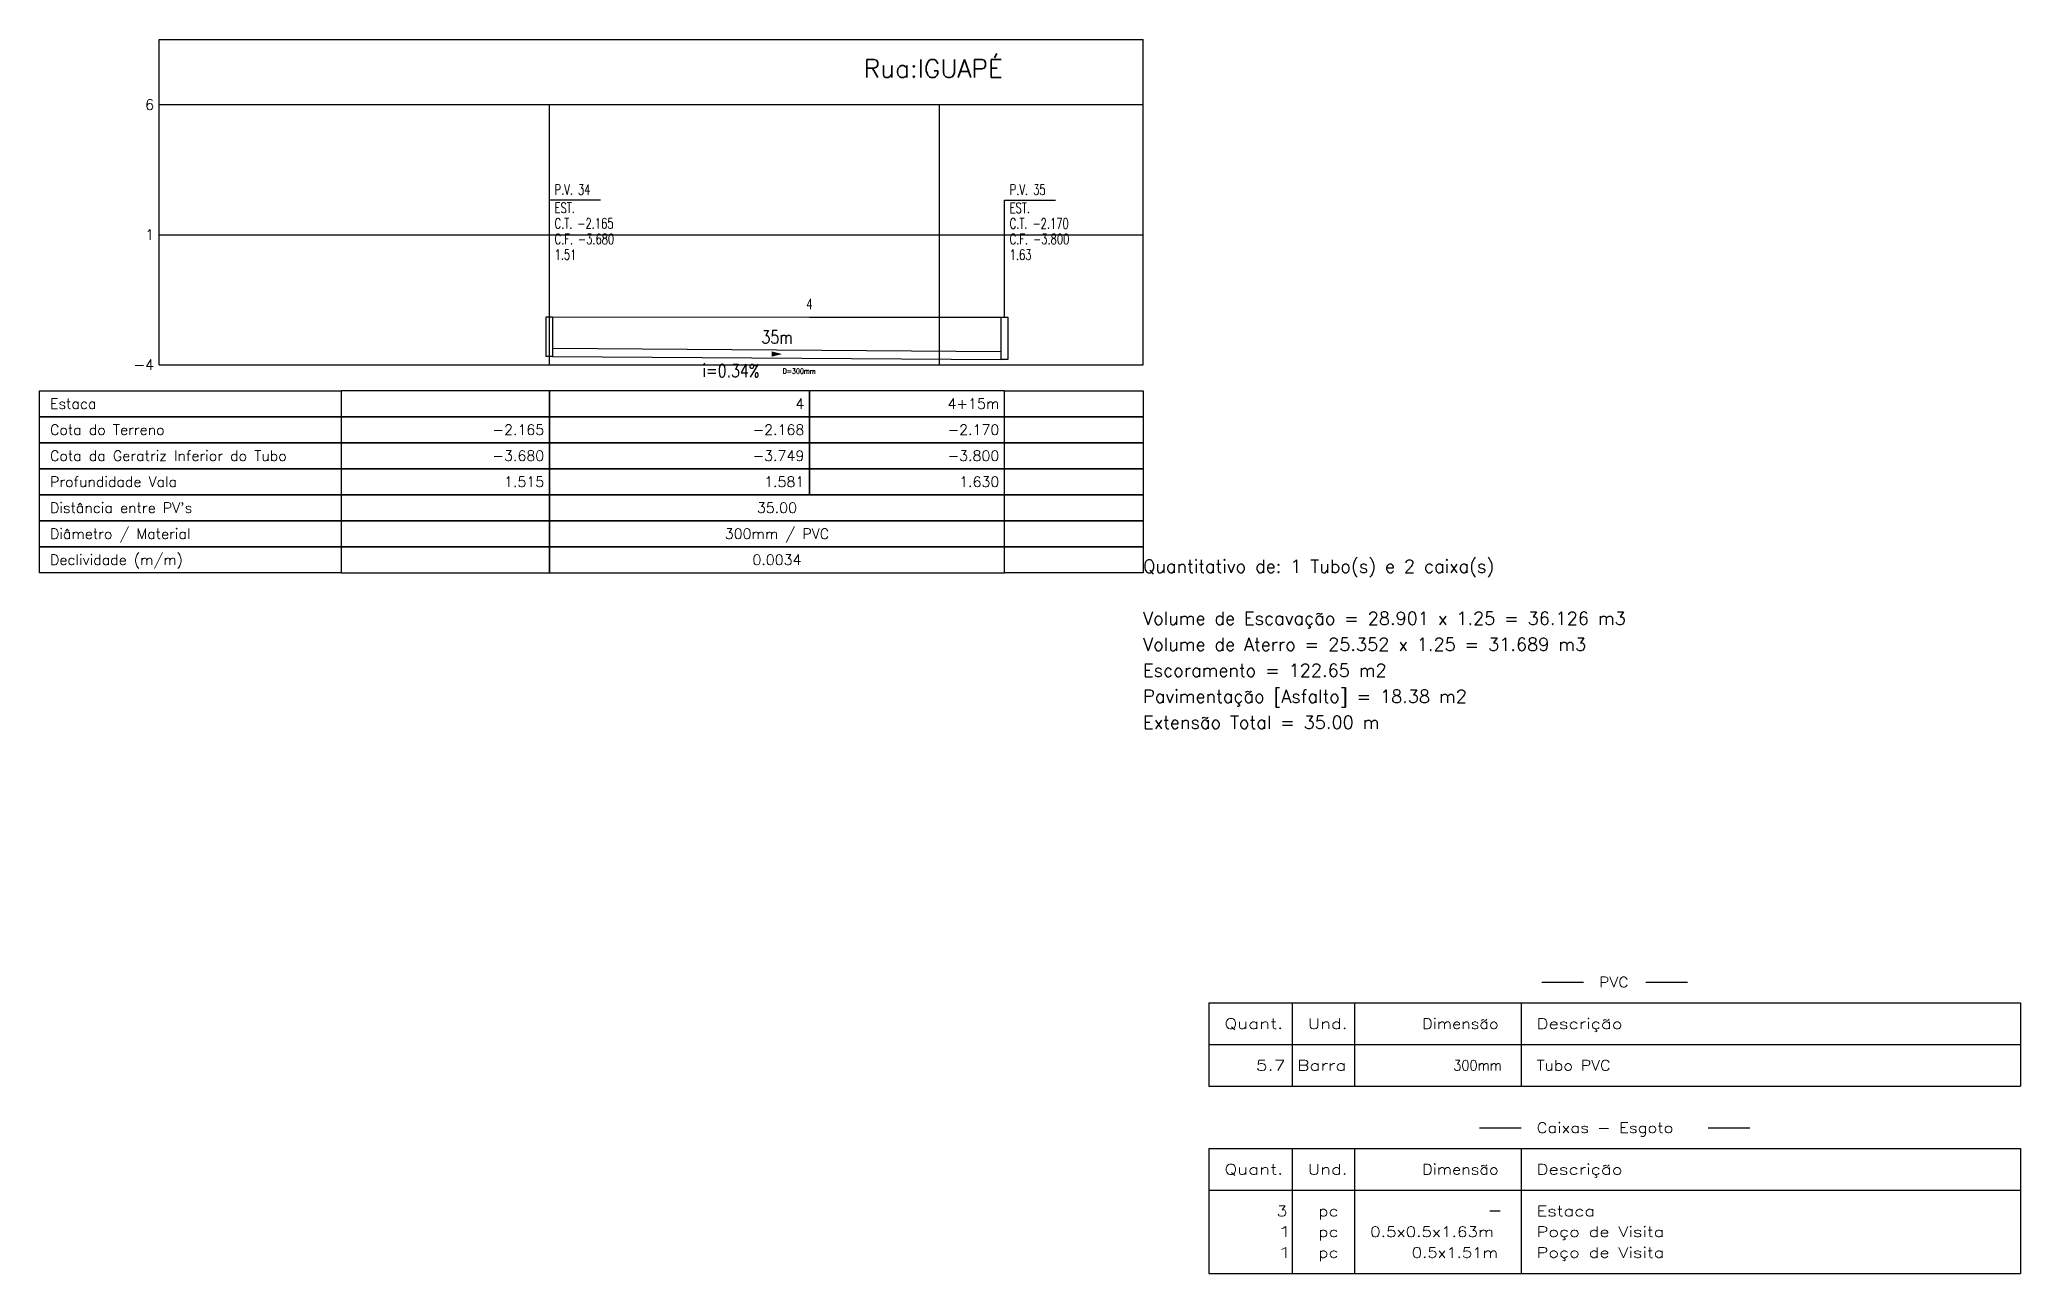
# Model space of a CAD drawing. Extents: x -6997814 to 14282083, y -16 to 289481930.
# Drawn here: x 363646.8 to 363799.1, y 7351122.6 to 7351217.5 of the extents above; entities that cross this region are included whole.
import ezdxf
from ezdxf.enums import TextEntityAlignment as Align

# ---------------------------------------------------------------- set-up
doc = ezdxf.new("R2010")
doc.units = 0
doc.header["$LTSCALE"] = 6.5
for name, color, linetype in [('LISTAGEM_LINHA', 7, 'CONTINUOUS'), ('LISTAGEM_TEXTO', 7, 'CONTINUOUS'), ('PS_IND_COMPRIMENTO', 7, 'CONTINUOUS'), ('PS_IND_DIAMETRO', 7, 'CONTINUOUS'), ('PS_IND_FLUXO', 3, 'CONTINUOUS'), ('PS_IND_INCLINACAO', 7, 'CONTINUOUS'), ('PS_PERFIL_CAIXAS', 7, 'CONTINUOUS'), ('PS_PERFIL_COTA_LIN', 7, 'CONTINUOUS'), ('PS_PERFIL_COTA_TXT', 5, 'CONTINUOUS'), ('PS_PERFIL_GRADE', 8, 'CONTINUOUS'), ('PS_PERFIL_TERRENO', 3, 'CONTINUOUS'), ('PS_PERFIL_TITULOS', 5, 'CONTINUOUS'), ('PS_PERFIL_TUBO', 7, 'CONTINUOUS'), ('PS_PONTOS_IDENTIFICACAO_LIN', 7, 'CONTINUOUS'), ('PS_PONTOS_IDENTIFICACAO_TXT', 7, 'CONTINUOUS')]:
    doc.layers.add(name, color=color, linetype=linetype)
doc.styles.add('ROMANS', font='romans.shx')
doc.styles.get("Standard").update_dxf_attribs({"font": 'simplex.shx'})

msp = doc.modelspace()

# ---------------------------------------------------------------- texts
at = {"layer": 'LISTAGEM_TEXTO', "color": 7, "lineweight": -2, "style": 'ROMANS'}
for s, p in [('Quantitativo de: 1 Tubo(s) e 2 caixa(s)', (363731.625, 7351176.48444)), ('Volume de Escavação = 28.901 x 1.25 = 36.126 m3', (363731.625, 7351172.48444)), ('Volume de Aterro = 25.352 x 1.25 = 31.689 m3', (363731.625, 7351170.48444)), ('Escoramento = 122.65 m2', (363731.625, 7351168.48444)), ('Pavimentação [Asfalto] = 18.38 m2', (363731.625, 7351166.48444)), ('Extensão Total = 35.00 m', (363731.625, 7351164.48444))]:
    msp.add_text(s, height=1, dxfattribs=at).set_placement(p)
at = {"layer": 'LISTAGEM_TEXTO', "lineweight": -2, "style": 'ROMANS'}
for s, width, p in [('PVC', 1.105263, (363766.68524, 7351144.60971)), ('Quant.', 1.298969, (363737.88524, 7351141.40971)), ('Und.', 1.272727, (363744.28524, 7351141.40971)), ('Dimensão', 1.135135, (363753.08524, 7351141.40971)), ('Descrição', 1.277027, (363761.88524, 7351141.40971)), ('5.7', 1.340426, (363740.28524, 7351138.20971)), ('Barra', 1.296296, (363743.48524, 7351138.20971)), ('300mm', 0.905172, (363755.48524, 7351138.20971)), ('Tubo PVC', 1.112583, (363761.88524, 7351138.20971)), ('Caixas - Esgoto', 1.162362, (363761.88524, 7351133.40971)), ('Quant.', 1.298969, (363737.88524, 7351130.20971)), ('Und.', 1.272727, (363744.28524, 7351130.20971)), ('Dimensão', 1.135135, (363753.08524, 7351130.20971)), ('Descrição', 1.277027, (363761.88524, 7351130.20971)), ('3', 1.235294, (363741.88524, 7351127.00971)), ('pc', 1.235294, (363745.08524, 7351127.00971)), ('Estaca', 1.26, (363761.88524, 7351127.00971)), ('1', 1.909091, (363741.88524, 7351125.40971)), ('pc', 1.235294, (363745.08524, 7351125.40971)), ('0.5x0.5x1.63m', 1.186957, (363749.08524, 7351125.40971)), ('Poço de Visita', 1.25641, (363761.88524, 7351125.40971)), ('1', 1.909091, (363741.88524, 7351123.80971)), ('pc', 1.235294, (363745.08524, 7351123.80971)), ('0.5x1.51m', 1.159509, (363752.28524, 7351123.80971)), ('Poço de Visita', 1.25641, (363761.88524, 7351123.80971))]:
    msp.add_text(s, height=0.8, dxfattribs=dict(at, width=width)).set_placement(p)
at = {"layer": 'PS_IND_COMPRIMENTO', "lineweight": -2, "width": 0.8}
msp.add_text('35m', height=1, rotation=359.6013757, dxfattribs=at).set_placement((363703.47947, 7351194.60441), align=Align.MIDDLE_CENTER)
at = {"layer": 'PS_IND_DIAMETRO', "lineweight": -2, "width": 0.8}
msp.add_text('D=300mm', height=0.4, rotation=359.6013757, dxfattribs=at).set_placement((363705.18134, 7351191.99251), align=Align.MIDDLE_CENTER)
at = {"layer": 'PS_IND_INCLINACAO', "lineweight": -2, "width": 0.8}
msp.add_text('i=0.34%', height=1, rotation=359.6013757, dxfattribs=at).set_placement((363699.94147, 7351192.02896), align=Align.MIDDLE_CENTER)
at = {"layer": 'PS_PERFIL_COTA_TXT', "lineweight": -2}
for s, p in [('Estaca', (363647.57265, 7351189.48444)), ('Cota do Terreno', (363647.57265, 7351187.48444)), ('Cota da Geratriz Inferior do Tubo', (363647.57265, 7351185.48444)), ('Profundidade Vala', (363647.57265, 7351183.48444)), ("Distância entre PV's", (363647.57265, 7351181.48444)), ('Diâmetro / Material', (363647.57265, 7351179.48444)), ('Declividade (m/m)', (363647.57265, 7351177.48444))]:
    msp.add_text(s, height=0.8, dxfattribs=at).set_placement(p, align=Align.MIDDLE_LEFT)
for s, p in [('4', (363705.57265, 7351189.48444)), ('4+15m', (363720.5682, 7351189.48444)), ('-2.165', (363685.57265, 7351187.48444)), ('-2.168', (363705.57265, 7351187.48444)), ('-2.170', (363720.5682, 7351187.48444)), ('-3.680', (363685.57265, 7351185.48444)), ('-3.749', (363705.57265, 7351185.48444)), ('-3.800', (363720.5682, 7351185.48444)), ('1.515', (363685.57265, 7351183.48444)), ('1.581', (363705.57265, 7351183.48444)), ('1.630', (363720.5682, 7351183.48444))]:
    msp.add_text(s, height=0.8, dxfattribs=at).set_placement(p, align=Align.MIDDLE_RIGHT)
for s, p in [('35.00', (363703.47043, 7351181.48444)), ('300mm / PVC', (363703.47043, 7351179.48444)), ('0.0034', (363703.47043, 7351177.48444))]:
    msp.add_text(s, height=0.8, dxfattribs=at).set_placement(p, align=Align.MIDDLE_CENTER)
at = {"layer": 'PS_PERFIL_GRADE', "lineweight": -2}
for s, p in [('6', (363655.57265, 7351212.48444)), ('1', (363655.57265, 7351202.48444)), ('-4', (363655.57265, 7351192.48444))]:
    msp.add_text(s, height=0.8, dxfattribs=at).set_placement(p, align=Align.MIDDLE_RIGHT)
at = {"layer": 'PS_PERFIL_TITULOS', "lineweight": -2}
msp.add_text('Rua:IGUAPÉ ', height=1.4, dxfattribs=at).set_placement((363715.97265, 7351215.26072), align=Align.MIDDLE_CENTER)
at = {"layer": 'PS_PONTOS_IDENTIFICACAO_TXT', "lineweight": -2, "width": 0.7}
for s, p in [('P.V. 34', (363686.37265, 7351205.55404)), ('P.V. 35', (363721.3682, 7351205.54524)), ('EST. ', (363686.37265, 7351204.15404)), ('EST. ', (363721.3682, 7351204.14524)), ('C.T. -2.165', (363686.37265, 7351202.95404)), ('C.T. -2.170', (363721.3682, 7351202.94524)), ('C.F. -3.680', (363686.37265, 7351201.75404)), ('1.51', (363686.37265, 7351200.55404)), ('C.F. -3.800', (363721.3682, 7351201.74524)), ('1.63', (363721.3682, 7351200.54524))]:
    msp.add_text(s, height=0.8, dxfattribs=at).set_placement(p)
msp.add_text('4', height=0.8, dxfattribs=at).set_placement((363705.97265, 7351196.74901), align=Align.CENTER)

# ---------------------------------------------------------------- linework, layer by layer
at = {"layer": 'LISTAGEM_LINHA', "lineweight": -2}
for p, q in [((363762.28524, 7351145.00971), (363765.48524, 7351145.00971)), ((363770.28524, 7351145.00971), (363773.48524, 7351145.00971)), ((363736.68524, 7351143.40971), (363736.6852, 7351137.0097)), ((363736.68524, 7351143.40971), (363799.08524, 7351143.40971)), ((363743.08524, 7351143.40971), (363743.0852, 7351137.0097)), ((363747.88524, 7351143.40971), (363747.8852, 7351137.0097)), ((363760.68524, 7351143.40971), (363760.6852, 7351137.0097)), ((363799.08524, 7351143.40971), (363799.0852, 7351137.0097)), ((363736.68524, 7351140.20971), (363799.08524, 7351140.20971)), ((363736.68524, 7351137.00971), (363799.08524, 7351137.00971)), ((363757.48524, 7351133.80971), (363760.68524, 7351133.80971)), ((363775.08524, 7351133.80971), (363778.28524, 7351133.80971)), ((363736.68524, 7351132.20971), (363736.6852, 7351122.6097)), ((363736.68524, 7351132.20971), (363799.08524, 7351132.20971)), ((363743.08524, 7351132.20971), (363743.0852, 7351122.6097)), ((363747.88524, 7351132.20971), (363747.8852, 7351122.6097)), ((363760.68524, 7351132.20971), (363760.6852, 7351122.6097)), ((363799.08524, 7351132.20971), (363799.0852, 7351122.6097)), ((363736.68524, 7351129.00971), (363799.08524, 7351129.00971)), ((363758.28524, 7351127.40971), (363759.08524, 7351127.40971)), ((363736.68524, 7351122.60971), (363799.08524, 7351122.60971))]:
    msp.add_line(p, q, dxfattribs=at)
at = {"layer": 'PS_IND_FLUXO', "lineweight": -2}
msp.add_lwpolyline([(363703.07044, 7351193.30723, 0.4, 0, 0), (363703.87042, 7351193.30166, 0, 0, 0)], format="xyseb", dxfattribs=at)
at = {"layer": 'PS_PERFIL_CAIXAS', "linetype": 'Continuous', "lineweight": -2}
for points in [[(363685.72265, 7351196.15404), (363686.22265, 7351196.15404), (363686.22265, 7351193.12444), (363685.72265, 7351193.12444)], [(363720.7182, 7351196.14524), (363721.2182, 7351196.14524), (363721.2182, 7351192.88444), (363720.7182, 7351192.88444)]]:
    msp.add_lwpolyline(points, close=True, dxfattribs=at)
at = {"layer": 'PS_PERFIL_COTA_LIN', "linetype": 'Continuous', "lineweight": -2}
for points in [[(363669.97265, 7351190.48444), (363669.97265, 7351188.48444), (363646.77265, 7351188.48444), (363646.77265, 7351190.48444)], [(363669.97265, 7351190.48444), (363669.97265, 7351188.48444), (363685.97265, 7351188.48444), (363685.97265, 7351190.48444)], [(363685.97265, 7351190.48444), (363685.97265, 7351188.48444), (363705.97265, 7351188.48444), (363705.97265, 7351190.48444)], [(363705.97265, 7351190.48444), (363705.97265, 7351188.48444), (363720.9682, 7351188.48444), (363720.9682, 7351190.48444)], [(363731.625, 7351190.48444), (363731.625, 7351188.48444), (363720.9682, 7351188.48444), (363720.9682, 7351190.48444)], [(363669.97265, 7351188.48444), (363669.97265, 7351186.48444), (363646.77265, 7351186.48444), (363646.77265, 7351188.48444)], [(363669.97265, 7351188.48444), (363669.97265, 7351186.48444), (363685.97265, 7351186.48444), (363685.97265, 7351188.48444)], [(363685.97265, 7351188.48444), (363685.97265, 7351186.48444), (363705.97265, 7351186.48444), (363705.97265, 7351188.48444)], [(363705.97265, 7351188.48444), (363705.97265, 7351186.48444), (363720.9682, 7351186.48444), (363720.9682, 7351188.48444)], [(363731.625, 7351188.48444), (363731.625, 7351186.48444), (363720.9682, 7351186.48444), (363720.9682, 7351188.48444)], [(363669.97265, 7351186.48444), (363669.97265, 7351184.48444), (363646.77265, 7351184.48444), (363646.77265, 7351186.48444)], [(363669.97265, 7351186.48444), (363669.97265, 7351184.48444), (363685.97265, 7351184.48444), (363685.97265, 7351186.48444)], [(363685.97265, 7351186.48444), (363685.97265, 7351184.48444), (363705.97265, 7351184.48444), (363705.97265, 7351186.48444)], [(363705.97265, 7351186.48444), (363705.97265, 7351184.48444), (363720.9682, 7351184.48444), (363720.9682, 7351186.48444)], [(363731.625, 7351186.48444), (363731.625, 7351184.48444), (363720.9682, 7351184.48444), (363720.9682, 7351186.48444)], [(363669.97265, 7351184.48444), (363669.97265, 7351182.48444), (363646.77265, 7351182.48444), (363646.77265, 7351184.48444)], [(363669.97265, 7351184.48444), (363669.97265, 7351182.48444), (363685.97265, 7351182.48444), (363685.97265, 7351184.48444)], [(363685.97265, 7351184.48444), (363685.97265, 7351182.48444), (363705.97265, 7351182.48444), (363705.97265, 7351184.48444)], [(363705.97265, 7351184.48444), (363705.97265, 7351182.48444), (363720.9682, 7351182.48444), (363720.9682, 7351184.48444)], [(363731.625, 7351184.48444), (363731.625, 7351182.48444), (363720.9682, 7351182.48444), (363720.9682, 7351184.48444)], [(363669.97265, 7351182.48444), (363669.97265, 7351180.48444), (363646.77265, 7351180.48444), (363646.77265, 7351182.48444)], [(363669.97265, 7351182.48444), (363669.97265, 7351180.48444), (363685.97265, 7351180.48444), (363685.97265, 7351182.48444)], [(363685.97265, 7351182.48444), (363685.97265, 7351180.48444), (363720.9682, 7351180.48444), (363720.9682, 7351182.48444)], [(363731.625, 7351182.48444), (363731.625, 7351180.48444), (363720.9682, 7351180.48444), (363720.9682, 7351182.48444)], [(363669.97265, 7351180.48444), (363669.97265, 7351178.48444), (363646.77265, 7351178.48444), (363646.77265, 7351180.48444)], [(363669.97265, 7351180.48444), (363669.97265, 7351178.48444), (363685.97265, 7351178.48444), (363685.97265, 7351180.48444)], [(363685.97265, 7351180.48444), (363685.97265, 7351178.48444), (363720.9682, 7351178.48444), (363720.9682, 7351180.48444)], [(363731.625, 7351180.48444), (363731.625, 7351178.48444), (363720.9682, 7351178.48444), (363720.9682, 7351180.48444)], [(363669.97265, 7351178.48444), (363669.97265, 7351176.48444), (363646.77265, 7351176.48444), (363646.77265, 7351178.48444)], [(363669.97265, 7351178.48444), (363669.97265, 7351176.48444), (363685.97265, 7351176.48444), (363685.97265, 7351178.48444)], [(363685.97265, 7351178.48444), (363685.97265, 7351176.48444), (363720.9682, 7351176.48444), (363720.9682, 7351178.48444)], [(363731.625, 7351178.48444), (363731.625, 7351176.48444), (363720.9682, 7351176.48444), (363720.9682, 7351178.48444)]]:
    msp.add_lwpolyline(points, close=True, dxfattribs=at)
for points in [[(363685.97265, 7351182.48444), (363705.97265, 7351182.48444)], [(363705.97265, 7351182.48444), (363720.9682, 7351182.48444)], [(363685.97265, 7351180.48444), (363705.97265, 7351180.48444)], [(363685.97265, 7351180.48444), (363705.97265, 7351180.48444)], [(363705.97265, 7351180.48444), (363720.9682, 7351180.48444)], [(363705.97265, 7351180.48444), (363720.9682, 7351180.48444)], [(363685.97265, 7351178.48444), (363705.97265, 7351178.48444)], [(363685.97265, 7351178.48444), (363705.97265, 7351178.48444)], [(363705.97265, 7351178.48444), (363720.9682, 7351178.48444)], [(363705.97265, 7351178.48444), (363720.9682, 7351178.48444)], [(363685.97265, 7351176.48444), (363705.97265, 7351176.48444)], [(363705.97265, 7351176.48444), (363720.9682, 7351176.48444)]]:
    msp.add_lwpolyline(points, dxfattribs=at)
at = {"layer": 'PS_PERFIL_GRADE', "linetype": 'Continuous', "lineweight": -2}
for p, q in [((363655.97265, 7351192.48444), (363655.97265, 7351217.48444)), ((363731.625, 7351192.48444), (363731.625, 7351217.48444)), ((363655.97265, 7351212.48444), (363731.625, 7351212.48444)), ((363655.97265, 7351212.48444), (363731.625, 7351212.48444)), ((363685.97265, 7351192.48444), (363685.97265, 7351212.48444)), ((363715.97265, 7351192.48444), (363715.97265, 7351212.48444)), ((363655.97265, 7351202.48444), (363731.625, 7351202.48444)), ((363655.97265, 7351192.48444), (363731.625, 7351192.48444))]:
    msp.add_line(p, q, dxfattribs=at)
msp.add_lwpolyline([(363655.97265, 7351212.48444), (363655.97265, 7351217.48444), (363731.625, 7351217.48444), (363731.625, 7351217.48444)], dxfattribs=at)
at = {"layer": 'PS_PERFIL_TERRENO', "linetype": 'Continuous', "lineweight": -2}
msp.add_lwpolyline([(363685.97265, 7351196.15404), (363705.97265, 7351196.14901), (363705.97265, 7351196.14901), (363720.9682, 7351196.14524), (363720.9682, 7351196.14524), (363720.9682, 7351196.14524)], dxfattribs=at)
at = {"layer": 'PS_PERFIL_TUBO', "linetype": 'Continuous', "lineweight": -2}
msp.add_lwpolyline([(363686.22265, 7351193.12444), (363720.7182, 7351192.88444), (363720.7182, 7351193.48444), (363686.22265, 7351193.72444)], close=True, dxfattribs=at)
at = {"layer": 'PS_PONTOS_IDENTIFICACAO_LIN', "linetype": 'Continuous', "lineweight": -2}
for points in [[(363685.97265, 7351196.15404), (363685.97265, 7351205.15404), (363689.89265, 7351205.15404)], [(363720.9682, 7351196.14524), (363720.9682, 7351205.14524), (363724.8882, 7351205.14524)]]:
    msp.add_lwpolyline(points, dxfattribs=at)

msp.set_redraw_order([(e.dxf.handle, doc.entitydb.next_handle()) for e in msp.query("TEXT MTEXT ATTDEF DIMENSION ARC_DIMENSION")])  # texts and dimensions are drawn at this point

doc.saveas('drawing.dxf')
